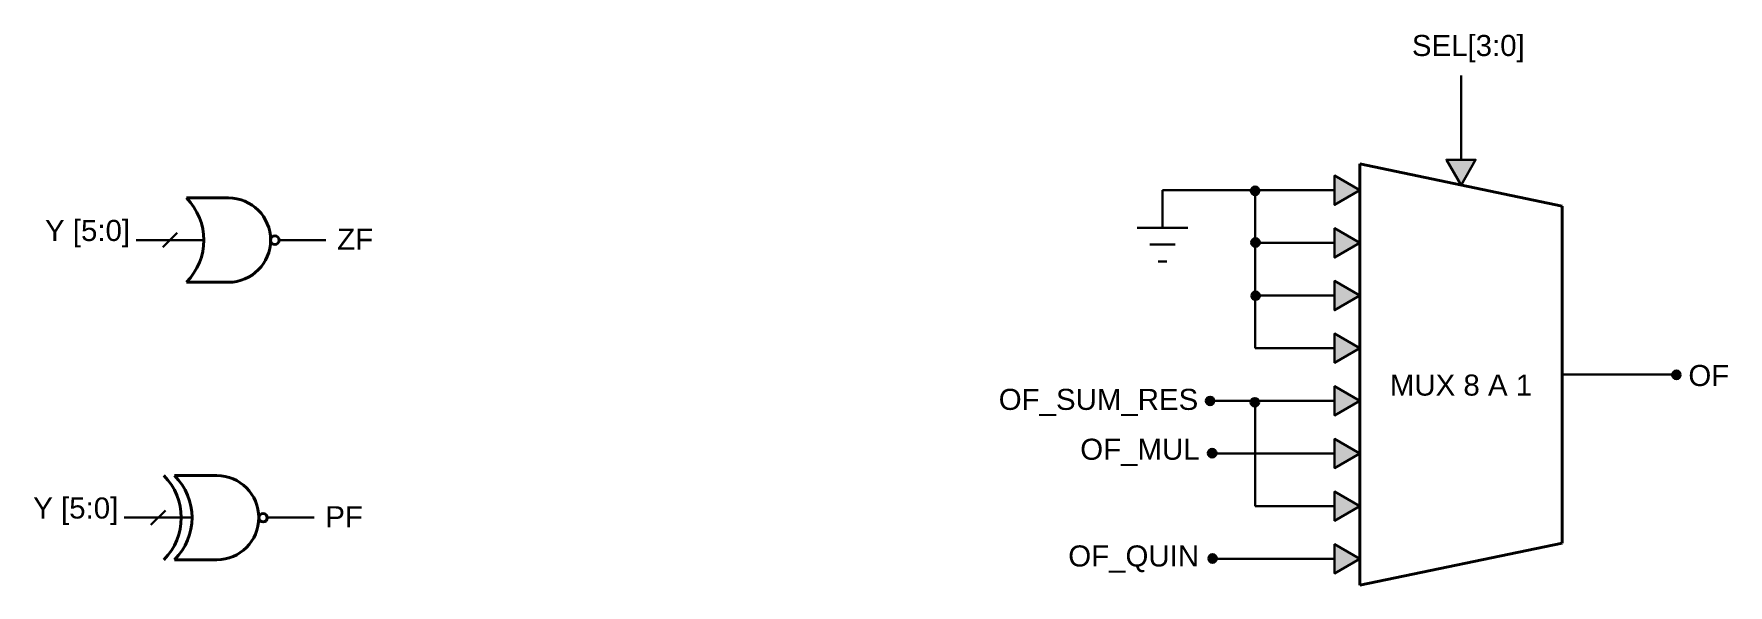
# Model space of a CAD drawing. Header units: millimetres. Extents: x -214 to 2146, y -376 to 1461.
# Drawn here: x 811 to 1012.1, y -291.9 to -226.4 of the extents above; entities that cross this region are included whole.
import ezdxf

# ---------------------------------------------------------------- set-up
doc = ezdxf.new("R2010")
doc.units = ezdxf.units.MM
doc.header["$LTSCALE"] = 0.5
for name, color, linetype, lineweight in [('Cables', 7, 'Continuous', 30), ('Componentes', 7, 'Continuous', 40), ('Contorno', 7, 'Continuous', 40), ('Modulos', 7, 'Continuous', 40)]:
    doc.layers.add(name, color=color, linetype=linetype, lineweight=lineweight)
doc.layers.add('Texto', color=7, linetype='Continuous')
doc.styles.add('Rotulado', font='arial.ttf', dxfattribs={"height": 10})

msp = doc.modelspace()

# ---------------------------------------------------------------- texts
at = {"layer": 'Texto', "char_height": 2.5, "style": 'Rotulado'}
for s, width, gutter_width, heights, insert, attachment_point in [('SEL[3:0]', 10.8733, 12.5, [3.86], (974.55, -229.82), 7), ('Y [5:0]', 10.8733, 12.5, [3.86], (812.37, -251.78), 7), ('ZF', 10.8733, 12.5, [3.86], (847.03, -252.06), 7), ('\\pxqc;MUX 8 A 1', 24, 29.51, [9.2], (968.38, -266.88), 1), ('OF', 10.8733, 12.5, [3.86], (1007.36, -268.28), 7), ('OF_SUM_RES', 10.8733, 12.5, [3.86], (925.53, -271.8), 7), ('OF_MUL', 10.8733, 12.5, [3.86], (935.2, -277.72), 7), ('Y [5:0]', 10.8733, 12.5, [3.86], (810.97, -284.73), 7), ('PF', 10.8733, 12.5, [3.86], (845.63, -285.01), 7), ('OF_QUIN', 10.8733, 12.5, [3.86], (933.78, -290.39), 7)]:
    msp.add_mtext_dynamic_manual_height_columns(s, width=width, gutter_width=gutter_width, heights=heights, dxfattribs=dict(at, insert=insert, attachment_point=attachment_point))

# ---------------------------------------------------------------- hatches: boundary and pattern name
at = {"layer": 'Cables'}
h = msp.add_hatch(color=256, dxfattribs=at)
h.dxf.hatch_style = 1
h.paths.add_polyline_path([(982.11, -241.38), (978.65, -241.38), (980.38, -244.38)])
h = msp.add_hatch(color=256, dxfattribs=at)
h.dxf.hatch_style = 1
h.paths.add_polyline_path([(956.45, -245.07, 1), (955.45, -245.07, 1)])
h = msp.add_hatch(color=256, dxfattribs=at)
h.dxf.hatch_style = 1
h.paths.add_polyline_path([(968.38, -245.01), (965.38, -243.27), (965.38, -246.74)])
h = msp.add_hatch(color=256, dxfattribs=at)
h.dxf.hatch_style = 1
h.paths.add_polyline_path([(956.5, -251.21, 1), (955.5, -251.21, 1)])
h = msp.add_hatch(color=256, dxfattribs=at)
h.dxf.hatch_style = 1
h.paths.add_polyline_path([(968.38, -251.26), (965.38, -249.52), (965.38, -252.99)])
h = msp.add_hatch(color=256, dxfattribs=at)
h.dxf.hatch_style = 1
h.paths.add_polyline_path([(956.51, -257.52, 1), (955.51, -257.52, 1)])
h = msp.add_hatch(color=256, dxfattribs=at)
h.dxf.hatch_style = 1
h.paths.add_polyline_path([(968.38, -257.51), (965.38, -255.77), (965.38, -259.24)])
h = msp.add_hatch(color=256, dxfattribs=at)
h.dxf.hatch_style = 1
h.paths.add_polyline_path([(968.38, -263.76), (965.38, -262.02), (965.38, -265.49)])
h = msp.add_hatch(color=256, dxfattribs=at)
h.dxf.hatch_style = 1
h.paths.add_polyline_path([(1006.44, -266.92, 1), (1005.44, -266.92, 1)])
h = msp.add_hatch(color=256, dxfattribs=at)
h.dxf.hatch_style = 1
h.paths.add_polyline_path([(968.38, -270.01), (965.38, -268.27), (965.38, -271.74)])
h = msp.add_hatch(color=256, dxfattribs=at)
h.dxf.hatch_style = 1
h.paths.add_polyline_path([(951.11, -270.01, 1), (950.11, -270.01, 1)])
h = msp.add_hatch(color=256, dxfattribs=at)
h.dxf.hatch_style = 1
h.paths.add_polyline_path([(956.42, -270.17, 1), (955.42, -270.17, 1)])
h = msp.add_hatch(color=256, dxfattribs=at)
h.dxf.hatch_style = 1
h.paths.add_polyline_path([(968.38, -276.26), (965.38, -274.52), (965.38, -277.99)])
h = msp.add_hatch(color=256, dxfattribs=at)
h.dxf.hatch_style = 1
h.paths.add_polyline_path([(951.36, -276.22, 1), (950.36, -276.22, 1)])
h = msp.add_hatch(color=256, dxfattribs=at)
h.dxf.hatch_style = 1
h.paths.add_polyline_path([(968.38, -282.51), (965.38, -280.77), (965.38, -284.24)])
h = msp.add_hatch(color=256, dxfattribs=at)
h.dxf.hatch_style = 1
h.paths.add_polyline_path([(968.38, -288.76), (965.38, -287.02), (965.38, -290.49)])
h = msp.add_hatch(color=256, dxfattribs=at)
h.dxf.hatch_style = 1
h.paths.add_polyline_path([(951.41, -288.72, 1), (950.41, -288.72, 1)])

# ---------------------------------------------------------------- linework, layer by layer
for p, q in [((980.38, -241.38), (980.38, -231.36)), ((955.94, -245.01), (944.96, -245.01)), ((944.96, -245.01), (944.96, -249.45)), ((965.38, -245.01), (955.94, -245.01)), ((955.94, -245.01), (955.94, -263.76)), ((826.34, -251.77), (828.05, -250.06)), ((965.38, -251.26), (955.94, -251.26)), ((965.38, -257.51), (955.94, -257.51)), ((965.38, -263.76), (955.94, -263.76)), ((992.38, -266.88), (1005.93, -266.88)), ((955.94, -270.01), (950.54, -270.01)), ((965.38, -270.01), (955.94, -270.01)), ((955.94, -270.01), (955.94, -282.51)), ((965.38, -276.26), (950.85, -276.26)), ((824.94, -284.73), (826.65, -283.02)), ((955.94, -282.51), (965.38, -282.51)), ((965.38, -288.76), (950.86, -288.76))]:
    msp.add_line(p, q, dxfattribs=at)
at = {"layer": 'Cables', "color": 7}
for p, q in [((968.38, -241.88), (968.38, -248.13)), ((968.38, -248.13), (968.38, -254.38)), ((831.21, -250.92), (823.18, -250.92)), ((839.14, -250.92), (839.14, -250.92)), ((845.7, -250.92), (840.14, -250.92)), ((941.96, -249.45), (947.96, -249.45)), ((943.46, -251.45), (946.46, -251.45)), ((944.46, -253.45), (945.46, -253.45)), ((968.38, -254.38), (968.38, -260.63)), ((968.38, -260.63), (968.38, -266.88)), ((968.38, -266.88), (968.38, -273.13)), ((968.38, -273.13), (968.38, -279.38)), ((968.38, -279.38), (968.38, -285.63)), ((829.81, -283.87), (821.78, -283.87)), ((837.74, -283.87), (837.74, -283.87)), ((844.3, -283.87), (838.74, -283.87)), ((968.38, -285.63), (968.38, -291.88))]:
    msp.add_line(p, q, dxfattribs=at)
for points in [[(980.38, -244.38), (978.65, -241.38), (982.11, -241.38)], [(968.38, -245.01), (965.38, -243.27), (965.38, -246.74)], [(968.38, -251.26), (965.38, -249.52), (965.38, -252.99)], [(968.38, -257.51), (965.38, -255.77), (965.38, -259.24)], [(968.38, -263.76), (965.38, -262.02), (965.38, -265.49)], [(968.38, -270.01), (965.38, -268.27), (965.38, -271.74)], [(968.38, -276.26), (965.38, -274.52), (965.38, -277.99)], [(968.38, -282.51), (965.38, -280.77), (965.38, -284.24)], [(968.38, -288.76), (965.38, -287.02), (965.38, -290.49)]]:
    msp.add_lwpolyline(points, close=True, dxfattribs=at)
at = {"layer": 'Cables'}
for centre in [(955.95, -245.07), (956, -251.21), (956.01, -257.52), (1005.94, -266.92), (950.61, -270.01), (955.92, -270.17), (950.86, -276.22), (950.91, -288.72)]:
    msp.add_circle(centre, 0.5, dxfattribs=at)
at = {"layer": 'Componentes', "color": 7}
for p, q in [((829.14, -245.92), (834.14, -245.92)), ((827.74, -278.87), (832.74, -278.87))]:
    msp.add_line(p, q, dxfattribs=at)
at = {"layer": 'Contorno'}
for p, q in [((829.14, -255.92), (834.14, -255.92)), ((827.74, -288.87), (832.74, -288.87))]:
    msp.add_line(p, q, dxfattribs=at)
for centre in [(839.64, -250.93), (838.24, -283.88)]:
    msp.add_circle(centre, 0.5, dxfattribs=at)
for centre, radius, start, end in [((824.14, -250.92), 7.07, 315, 45), ((834.14, -250.92), 5, 270, 90), ((821.46, -283.87), 7.07, 315, 45), ((822.74, -283.87), 7.07, 315, 45), ((832.74, -283.87), 5, 270, 90)]:
    msp.add_arc(centre, radius, start, end, dxfattribs=at)
at = {"layer": 'Modulos', "color": 7}
for p, q in [((968.38, -241.88), (968.38, -291.88)), ((992.38, -246.88), (968.38, -241.88)), ((992.38, -286.88), (992.38, -246.88)), ((968.38, -291.88), (992.38, -286.88))]:
    msp.add_line(p, q, dxfattribs=at)

msp.set_redraw_order([(e.dxf.handle, doc.entitydb.next_handle()) for e in msp.query("TEXT MTEXT ATTDEF DIMENSION ARC_DIMENSION")])  # texts and dimensions are drawn at this point

doc.saveas('drawing.dxf')
